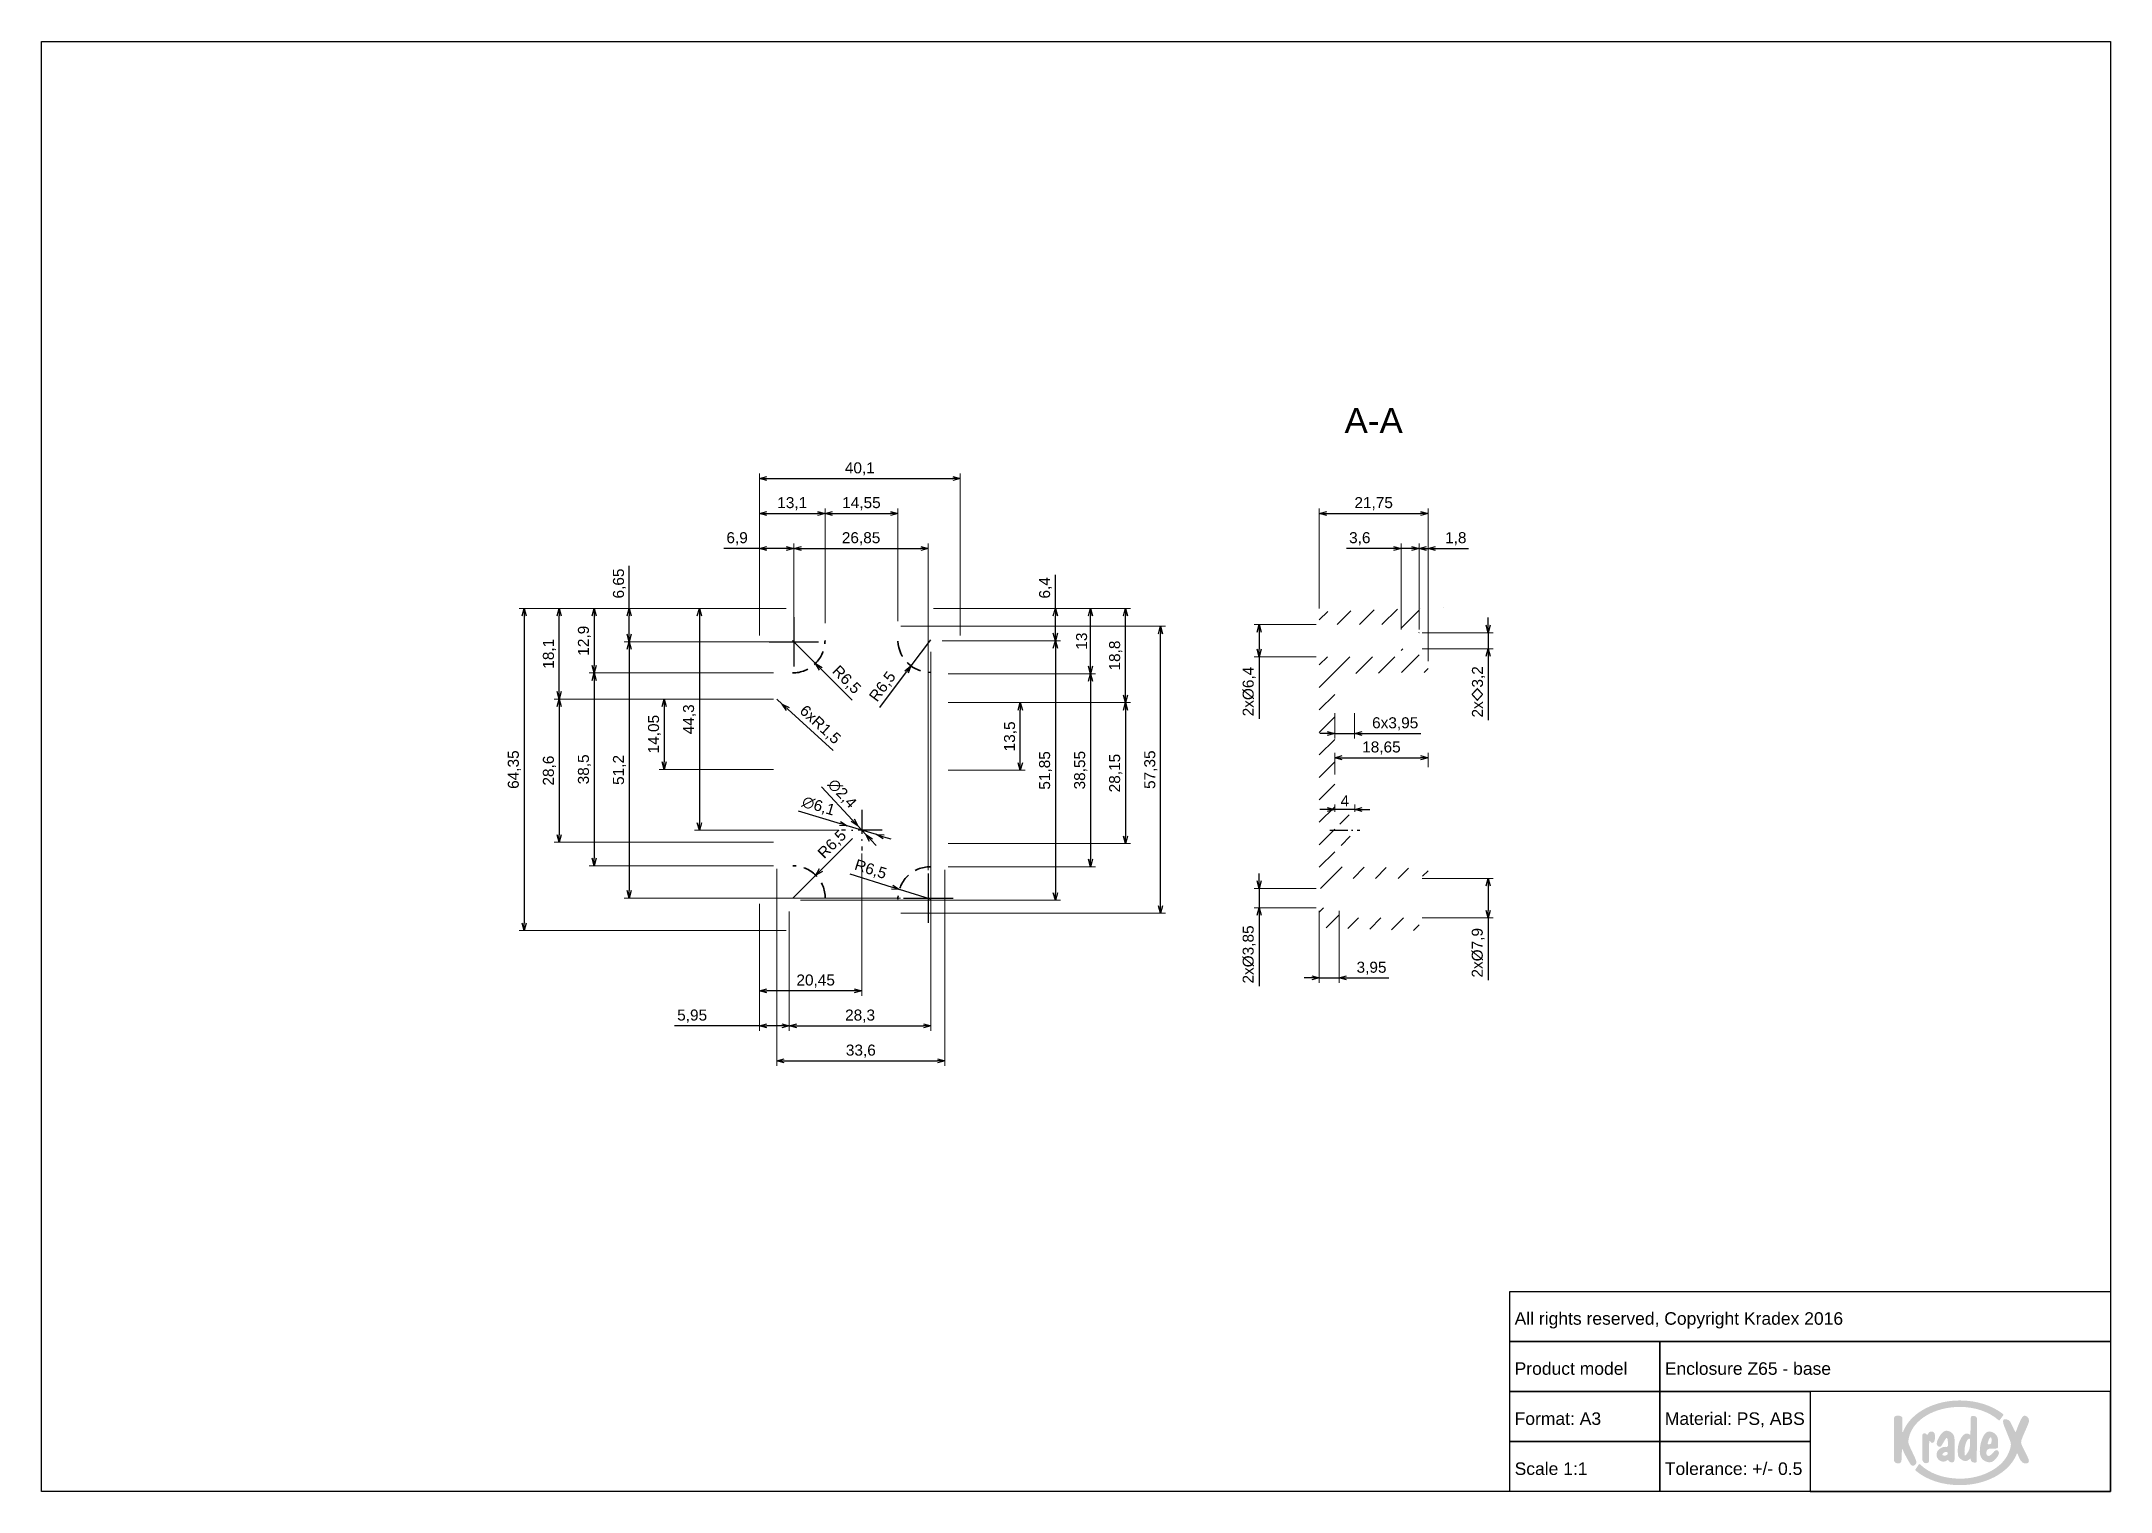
# Paper-space layout 'Base' of a CAD drawing. Header units: millimetres. Extents: x 0 to 414, y 1 to 290.
import ezdxf

# ---------------------------------------------------------------- set-up
doc = ezdxf.new("R2010")
doc.units = ezdxf.units.MM
doc.linetypes.add('ACAD_ISO10W100', pattern=[18, 12, -3, 0, -3])
doc.linetypes.add('HIDDEN2', pattern=[4.7625, 3.175, -1.5875])
for name, color, linetype, lineweight in [('MD_Annotation', 7, 'Continuous', 25), ('MD_Axes', 7, 'ACAD_ISO10W100', 25), ('MD_Hatching', 7, 'Continuous', 25)]:
    doc.layers.add(name, color=color, linetype=linetype, lineweight=lineweight)
doc.layers.add('MD_Hidden', color=7, linetype='HIDDEN2', lineweight=35, plot=False)
doc.layers.add('Tabelka', color=7, linetype='Continuous')
doc.styles.get("Standard").update_dxf_attribs({"font": 'arial.ttf'})
doc.dimstyles.new('ISO-25', dxfattribs={"dimtxt": 2.2, "dimasz": 1.5, "dimexe": 1, "dimexo": 0.625, "dimtad": 1, "dimrnd": 0.05, "dimtxsty": 'Standard', "dimblk": 'OPEN30', "dimcen": 2.5, "dimadec": 0, "dimazin": 0, "dimtfac": 1, "dimtmove": 0, "dimatfit": 3, "dimfxl": 1, "dimlwe": 18, "dimarcsym": 0})

psp = doc.layouts.new('Base')

# ---------------------------------------------------------------- texts
at = {"insert": (293.511, 40.533), "char_height": 2.5, "attachment_point": 1}
psp.add_mtext_dynamic_manual_height_columns('\\P All rights reserved, Copyright Kradex 2016', width=120, gutter_width=12.5, heights=[0], dxfattribs=at)
at = {"layer": 'MD_Annotation', "color": 7, "insert": (266.333, 211.966), "char_height": 5, "width": 14.16439, "attachment_point": 8}
psp.add_mtext('A-A', dxfattribs=at)
at = {"layer": 'Tabelka', "char_height": 2.5, "attachment_point": 1}
for s, width, heights, insert in [('\\pi15;\\P\\pi0; Product model', 30, [9.962], (293.511, 30.533)), ('\\P Enclosure Z65 - base ', 90, [0], (323.511, 30.533)), ('\\P Format: A3', 30, [0], (293.511, 20.533)), ('\\P Material: PS, ABS', 30, [0], (323.511, 20.533)), ('\\P Scale 1:1', 30, [0], (293.511, 10.533)), ('\\P Tolerance: +/- 0.5', 30, [0], (323.511, 10.533))]:
    psp.add_mtext_dynamic_manual_height_columns(s, width=width, gutter_width=12.5, heights=heights, dxfattribs=dict(at, insert=insert))

# ---------------------------------------------------------------- blocks, each defined once
blk = doc.blocks.new('_Open30')
at = {"color": 0, "linetype": 'ByBlock', "lineweight": -2}
for p, q in [((-1, 0.27), (0, 0)), ((0, 0), (-1, -0.27)), ((0, 0), (-1, 0))]:
    blk.add_line(p, q, dxfattribs=at)
blk = doc.blocks.new('*D16')
at = {"layer": 'Defpoints', "color": 0, "transparency": 16777216}
for p in [(156.76, 195.93), (143.66, 170.93), (156.76, 173.4)]:
    blk.add_point(p, dxfattribs=at)
at = {"layer": 'MD_Annotation', "color": 0, "lineweight": 18, "transparency": 16777216}
for p, q in [((143.66, 171.55), (143.66, 196.93)), ((156.76, 174.03), (156.76, 196.93))]:
    blk.add_line(p, q, dxfattribs=at)
at = {"layer": 'MD_Annotation', "color": 0, "lineweight": -2, "transparency": 16777216}
blk.add_line((145.16, 195.93), (155.26, 195.93), dxfattribs=at)
at = {"layer": 'MD_Annotation', "color": 0, "lineweight": -2, "transparency": 16777216, "xscale": 1.5, "yscale": 1.5, "zscale": 1.5, "rotation": 180}
blk.add_blockref('_Open30', (143.66, 195.93), dxfattribs=at)
at = {"layer": 'MD_Annotation', "color": 0, "lineweight": -2, "transparency": 16777216, "xscale": 1.5, "yscale": 1.5, "zscale": 1.5}
blk.add_blockref('_Open30', (156.76, 195.93), dxfattribs=at)
at = {"layer": 'MD_Annotation', "color": 0, "transparency": 16777216, "insert": (150.21, 197.87), "char_height": 2.2, "attachment_point": 5}
blk.add_mtext('13,1', dxfattribs=at)
blk = doc.blocks.new('*D17')
at = {"layer": 'Defpoints', "color": 0, "transparency": 16777216}
for p in [(171.31, 195.93), (171.31, 173.78), (156.76, 173.4)]:
    blk.add_point(p, dxfattribs=at)
at = {"layer": 'MD_Annotation', "color": 0, "lineweight": 18, "transparency": 16777216}
for p, q in [((156.76, 174.03), (156.76, 196.93)), ((171.31, 174.4), (171.31, 196.93))]:
    blk.add_line(p, q, dxfattribs=at)
at = {"layer": 'MD_Annotation', "color": 0, "lineweight": -2, "transparency": 16777216}
blk.add_line((158.26, 195.93), (169.81, 195.93), dxfattribs=at)
at = {"layer": 'MD_Annotation', "color": 0, "lineweight": -2, "transparency": 16777216, "xscale": 1.5, "yscale": 1.5, "zscale": 1.5, "rotation": 180}
blk.add_blockref('_Open30', (156.76, 195.93), dxfattribs=at)
at = {"layer": 'MD_Annotation', "color": 0, "lineweight": -2, "transparency": 16777216, "xscale": 1.5, "yscale": 1.5, "zscale": 1.5}
blk.add_blockref('_Open30', (171.31, 195.93), dxfattribs=at)
at = {"layer": 'MD_Annotation', "color": 0, "transparency": 16777216, "insert": (164.03, 197.87), "char_height": 2.2, "attachment_point": 5}
blk.add_mtext('14,55', dxfattribs=at)
blk = doc.blocks.new('*D18')
at = {"layer": 'Defpoints', "color": 0, "transparency": 16777216}
for p in [(183.76, 202.87), (143.66, 170.93), (183.76, 170.93)]:
    blk.add_point(p, dxfattribs=at)
at = {"layer": 'MD_Annotation', "color": 0, "lineweight": 18, "transparency": 16777216}
for p, q in [((143.66, 171.55), (143.66, 203.87)), ((183.76, 171.55), (183.76, 203.87))]:
    blk.add_line(p, q, dxfattribs=at)
at = {"layer": 'MD_Annotation', "color": 0, "lineweight": -2, "transparency": 16777216}
blk.add_line((145.16, 202.87), (182.26, 202.87), dxfattribs=at)
at = {"layer": 'MD_Annotation', "color": 0, "lineweight": -2, "transparency": 16777216, "xscale": 1.5, "yscale": 1.5, "zscale": 1.5, "rotation": 180}
blk.add_blockref('_Open30', (143.66, 202.87), dxfattribs=at)
at = {"layer": 'MD_Annotation', "color": 0, "lineweight": -2, "transparency": 16777216, "xscale": 1.5, "yscale": 1.5, "zscale": 1.5}
blk.add_blockref('_Open30', (183.76, 202.87), dxfattribs=at)
at = {"layer": 'MD_Annotation', "color": 0, "transparency": 16777216, "insert": (163.71, 204.82), "char_height": 2.2, "attachment_point": 5}
blk.add_mtext('40,1', dxfattribs=at)
blk = doc.blocks.new('*D19')
at = {"layer": 'Defpoints', "color": 0, "transparency": 16777216}
for p in [(149.66, 176.93), (110.66, 164.05), (147.11, 164.05)]:
    blk.add_point(p, dxfattribs=at)
at = {"layer": 'MD_Annotation', "color": 0, "lineweight": 18, "transparency": 16777216}
for p, q in [((149.03, 176.93), (109.66, 176.93)), ((146.48, 164.05), (109.66, 164.05))]:
    blk.add_line(p, q, dxfattribs=at)
at = {"layer": 'MD_Annotation', "color": 0, "lineweight": -2, "transparency": 16777216}
blk.add_line((110.66, 175.43), (110.66, 165.55), dxfattribs=at)
at = {"layer": 'MD_Annotation', "color": 0, "lineweight": -2, "transparency": 16777216, "xscale": 1.5, "yscale": 1.5, "zscale": 1.5}
for p, rotation in [((110.66, 176.93), 90), ((110.66, 164.05), 270)]:
    blk.add_blockref('_Open30', p, dxfattribs=dict(at, rotation=rotation))
at = {"layer": 'MD_Annotation', "color": 0, "transparency": 16777216, "insert": (108.71, 170.49), "char_height": 2.2, "attachment_point": 5, "rotation": 90}
blk.add_mtext('12,9', dxfattribs=at)
blk = doc.blocks.new('*D20')
at = {"layer": 'Defpoints', "color": 0, "transparency": 16777216}
for p in [(147.11, 164.05), (110.66, 125.55), (147.11, 125.55)]:
    blk.add_point(p, dxfattribs=at)
at = {"layer": 'MD_Annotation', "color": 0, "lineweight": 18, "transparency": 16777216}
for p, q in [((146.48, 164.05), (109.66, 164.05)), ((146.48, 125.55), (109.66, 125.55))]:
    blk.add_line(p, q, dxfattribs=at)
at = {"layer": 'MD_Annotation', "color": 0, "lineweight": -2, "transparency": 16777216}
blk.add_line((110.66, 162.55), (110.66, 127.05), dxfattribs=at)
at = {"layer": 'MD_Annotation', "color": 0, "lineweight": -2, "transparency": 16777216, "xscale": 1.5, "yscale": 1.5, "zscale": 1.5}
for p, rotation in [((110.66, 164.05), 90), ((110.66, 125.55), 270)]:
    blk.add_blockref('_Open30', p, dxfattribs=dict(at, rotation=rotation))
at = {"layer": 'MD_Annotation', "color": 0, "transparency": 16777216, "insert": (108.71, 144.8), "char_height": 2.2, "attachment_point": 5, "rotation": 90}
blk.add_mtext('38,5', dxfattribs=at)
blk = doc.blocks.new('*D21')
at = {"layer": 'Defpoints', "color": 0, "transparency": 16777216}
for p in [(177.76, 176.93), (209.76, 176.93), (180.71, 163.9)]:
    blk.add_point(p, dxfattribs=at)
at = {"layer": 'MD_Annotation', "color": 0, "lineweight": 18, "transparency": 16777216}
for p, q in [((178.39, 176.93), (210.76, 176.93)), ((181.33, 163.9), (210.76, 163.9))]:
    blk.add_line(p, q, dxfattribs=at)
at = {"layer": 'MD_Annotation', "color": 0, "lineweight": -2, "transparency": 16777216}
blk.add_line((209.76, 165.4), (209.76, 175.43), dxfattribs=at)
at = {"layer": 'MD_Annotation', "color": 0, "lineweight": -2, "transparency": 16777216, "xscale": 1.5, "yscale": 1.5, "zscale": 1.5}
for p, rotation in [((209.76, 176.93), 90), ((209.76, 163.9), 270)]:
    blk.add_blockref('_Open30', p, dxfattribs=dict(at, rotation=rotation))
at = {"layer": 'MD_Annotation', "color": 0, "transparency": 16777216, "insert": (208.01, 170.41), "char_height": 2.2, "attachment_point": 5, "rotation": 90}
blk.add_mtext('13', dxfattribs=at)
blk = doc.blocks.new('*D22')
at = {"layer": 'Defpoints', "color": 0, "transparency": 16777216}
for p in [(180.71, 163.9), (180.71, 125.35), (209.76, 125.35)]:
    blk.add_point(p, dxfattribs=at)
at = {"layer": 'MD_Annotation', "color": 0, "lineweight": 18, "transparency": 16777216}
for p, q in [((181.33, 163.9), (210.76, 163.9)), ((181.33, 125.35), (210.76, 125.35))]:
    blk.add_line(p, q, dxfattribs=at)
at = {"layer": 'MD_Annotation', "color": 0, "lineweight": -2, "transparency": 16777216}
blk.add_line((209.76, 162.4), (209.76, 126.85), dxfattribs=at)
at = {"layer": 'MD_Annotation', "color": 0, "lineweight": -2, "transparency": 16777216, "xscale": 1.5, "yscale": 1.5, "zscale": 1.5}
for p, rotation in [((209.76, 163.9), 90), ((209.76, 125.35), 270)]:
    blk.add_blockref('_Open30', p, dxfattribs=dict(at, rotation=rotation))
at = {"layer": 'MD_Annotation', "color": 0, "transparency": 16777216, "insert": (207.81, 144.63), "char_height": 2.2, "attachment_point": 5, "rotation": 90}
blk.add_mtext('38,55', dxfattribs=at)
blk = doc.blocks.new('*D23')
at = {"layer": 'Defpoints', "color": 0, "transparency": 16777216}
for p in [(149.66, 176.93), (96.66, 112.58), (149.66, 112.58)]:
    blk.add_point(p, dxfattribs=at)
at = {"layer": 'MD_Annotation', "color": 0, "lineweight": 18, "transparency": 16777216}
for p, q in [((149.03, 176.93), (95.66, 176.93)), ((149.03, 112.58), (95.66, 112.58))]:
    blk.add_line(p, q, dxfattribs=at)
at = {"layer": 'MD_Annotation', "color": 0, "lineweight": -2, "transparency": 16777216}
blk.add_line((96.66, 175.43), (96.66, 114.08), dxfattribs=at)
at = {"layer": 'MD_Annotation', "color": 0, "lineweight": -2, "transparency": 16777216, "xscale": 1.5, "yscale": 1.5, "zscale": 1.5}
for p, rotation in [((96.66, 176.93), 90), ((96.66, 112.58), 270)]:
    blk.add_blockref('_Open30', p, dxfattribs=dict(at, rotation=rotation))
at = {"layer": 'MD_Annotation', "color": 0, "transparency": 16777216, "insert": (94.71, 144.75), "char_height": 2.2, "attachment_point": 5, "rotation": 90}
blk.add_mtext('64,35', dxfattribs=at)
blk = doc.blocks.new('*D24')
at = {"layer": 'Defpoints', "color": 0, "transparency": 16777216}
for p in [(147.11, 125.55), (180.71, 125.35), (180.71, 86.58)]:
    blk.add_point(p, dxfattribs=at)
at = {"layer": 'MD_Annotation', "color": 0, "lineweight": 18, "transparency": 16777216}
for p, q in [((147.11, 124.93), (147.11, 85.58)), ((180.71, 124.73), (180.71, 85.58))]:
    blk.add_line(p, q, dxfattribs=at)
at = {"layer": 'MD_Annotation', "color": 0, "lineweight": -2, "transparency": 16777216}
blk.add_line((148.61, 86.58), (179.21, 86.58), dxfattribs=at)
at = {"layer": 'MD_Annotation', "color": 0, "lineweight": -2, "transparency": 16777216, "xscale": 1.5, "yscale": 1.5, "zscale": 1.5, "rotation": 180}
blk.add_blockref('_Open30', (147.11, 86.58), dxfattribs=at)
at = {"layer": 'MD_Annotation', "color": 0, "lineweight": -2, "transparency": 16777216, "xscale": 1.5, "yscale": 1.5, "zscale": 1.5}
blk.add_blockref('_Open30', (180.71, 86.58), dxfattribs=at)
at = {"layer": 'MD_Annotation', "color": 0, "transparency": 16777216, "insert": (163.91, 88.52), "char_height": 2.2, "attachment_point": 5}
blk.add_mtext('33,6', dxfattribs=at)
blk = doc.blocks.new('*D25')
at = {"layer": 'Defpoints', "color": 0, "transparency": 16777216}
for p in [(171.31, 173.4), (223.76, 173.4), (171.31, 116.05)]:
    blk.add_point(p, dxfattribs=at)
at = {"layer": 'MD_Annotation', "color": 0, "lineweight": 18, "transparency": 16777216}
for p, q in [((171.93, 173.4), (224.76, 173.4)), ((171.93, 116.05), (224.76, 116.05))]:
    blk.add_line(p, q, dxfattribs=at)
at = {"layer": 'MD_Annotation', "color": 0, "lineweight": -2, "transparency": 16777216}
blk.add_line((223.76, 117.55), (223.76, 171.9), dxfattribs=at)
at = {"layer": 'MD_Annotation', "color": 0, "lineweight": -2, "transparency": 16777216, "xscale": 1.5, "yscale": 1.5, "zscale": 1.5}
for p, rotation in [((223.76, 173.4), 90), ((223.76, 116.05), 270)]:
    blk.add_blockref('_Open30', p, dxfattribs=dict(at, rotation=rotation))
at = {"layer": 'MD_Annotation', "color": 0, "transparency": 16777216, "insert": (221.81, 144.73), "char_height": 2.2, "attachment_point": 5, "rotation": 90}
blk.add_mtext('57,35', dxfattribs=at)
blk = doc.blocks.new('*D26')
at = {"layer": 'Defpoints', "color": 0, "transparency": 16777216}
for p in [(149.66, 176.93), (117.66, 170.28), (146.58, 170.28)]:
    blk.add_point(p, dxfattribs=at)
at = {"layer": 'MD_Annotation', "color": 0, "lineweight": -2, "transparency": 16777216}
for p, q in [((117.66, 176.93), (117.66, 185.42)), ((117.66, 171.78), (117.66, 175.43))]:
    blk.add_line(p, q, dxfattribs=at)
at = {"layer": 'MD_Annotation', "color": 0, "lineweight": 18, "transparency": 16777216}
for p, q in [((149.03, 176.93), (116.66, 176.93)), ((145.96, 170.28), (116.66, 170.28))]:
    blk.add_line(p, q, dxfattribs=at)
at = {"layer": 'MD_Annotation', "color": 0, "lineweight": -2, "transparency": 16777216, "xscale": 1.5, "yscale": 1.5, "zscale": 1.5}
for p, rotation in [((117.66, 176.93), 90), ((117.66, 170.28), 270)]:
    blk.add_blockref('_Open30', p, dxfattribs=dict(at, rotation=rotation))
at = {"layer": 'MD_Annotation', "color": 0, "transparency": 16777216, "insert": (115.71, 181.92), "char_height": 2.2, "attachment_point": 5, "rotation": 90}
blk.add_mtext('6,65', dxfattribs=at)
blk = doc.blocks.new('*D27')
at = {"layer": 'Defpoints', "color": 0, "transparency": 16777216}
for p in [(145.58, 170.28), (117.66, 119.08), (172.43, 119.08)]:
    blk.add_point(p, dxfattribs=at)
at = {"layer": 'MD_Annotation', "color": 0, "lineweight": 18, "transparency": 16777216}
for p, q in [((144.96, 170.28), (116.66, 170.28)), ((171.81, 119.08), (116.66, 119.08))]:
    blk.add_line(p, q, dxfattribs=at)
at = {"layer": 'MD_Annotation', "color": 0, "lineweight": -2, "transparency": 16777216}
blk.add_line((117.66, 168.78), (117.66, 120.58), dxfattribs=at)
at = {"layer": 'MD_Annotation', "color": 0, "lineweight": -2, "transparency": 16777216, "xscale": 1.5, "yscale": 1.5, "zscale": 1.5}
for p, rotation in [((117.66, 170.28), 90), ((117.66, 119.08), 270)]:
    blk.add_blockref('_Open30', p, dxfattribs=dict(at, rotation=rotation))
at = {"layer": 'MD_Annotation', "color": 0, "transparency": 16777216, "insert": (115.71, 144.68), "char_height": 2.2, "attachment_point": 5, "rotation": 90}
blk.add_mtext('51,2', dxfattribs=at)
blk = doc.blocks.new('*D28')
at = {"layer": 'Defpoints', "color": 0, "transparency": 16777216}
for p in [(177.76, 176.93), (179.51, 170.5), (202.76, 170.5)]:
    blk.add_point(p, dxfattribs=at)
at = {"layer": 'MD_Annotation', "color": 0, "lineweight": -2, "transparency": 16777216}
for p, q in [((202.76, 176.93), (202.76, 183.68)), ((202.76, 172), (202.76, 175.43))]:
    blk.add_line(p, q, dxfattribs=at)
at = {"layer": 'MD_Annotation', "color": 0, "lineweight": 18, "transparency": 16777216}
for p, q in [((178.39, 176.93), (203.76, 176.93)), ((180.13, 170.5), (203.76, 170.5))]:
    blk.add_line(p, q, dxfattribs=at)
at = {"layer": 'MD_Annotation', "color": 0, "lineweight": -2, "transparency": 16777216, "xscale": 1.5, "yscale": 1.5, "zscale": 1.5}
for p, rotation in [((202.76, 176.93), 90), ((202.76, 170.5), 270)]:
    blk.add_blockref('_Open30', p, dxfattribs=dict(at, rotation=rotation))
at = {"layer": 'MD_Annotation', "color": 0, "transparency": 16777216, "insert": (200.81, 181.05), "char_height": 2.2, "attachment_point": 5, "rotation": 90}
blk.add_mtext('6,4', dxfattribs=at)
blk = doc.blocks.new('*D29')
at = {"layer": 'Defpoints', "color": 0, "transparency": 16777216}
for p in [(179.51, 170.5), (151.21, 118.65), (202.76, 118.65)]:
    blk.add_point(p, dxfattribs=at)
at = {"layer": 'MD_Annotation', "color": 0, "lineweight": 18, "transparency": 16777216}
for p, q in [((180.13, 170.5), (203.76, 170.5)), ((151.83, 118.65), (203.76, 118.65))]:
    blk.add_line(p, q, dxfattribs=at)
at = {"layer": 'MD_Annotation', "color": 0, "lineweight": -2, "transparency": 16777216}
blk.add_line((202.76, 169), (202.76, 120.15), dxfattribs=at)
at = {"layer": 'MD_Annotation', "color": 0, "lineweight": -2, "transparency": 16777216, "xscale": 1.5, "yscale": 1.5, "zscale": 1.5}
for p, rotation in [((202.76, 170.5), 90), ((202.76, 118.65), 270)]:
    blk.add_blockref('_Open30', p, dxfattribs=dict(at, rotation=rotation))
at = {"layer": 'MD_Annotation', "color": 0, "transparency": 16777216, "insert": (200.81, 144.58), "char_height": 2.2, "attachment_point": 5, "rotation": 90}
blk.add_mtext('51,85', dxfattribs=at)
blk = doc.blocks.new('*D30')
at = {"layer": 'Defpoints', "color": 0, "transparency": 16777216}
for p in [(150.53, 188.93), (150.53, 174.23), (143.66, 170.93)]:
    blk.add_point(p, dxfattribs=at)
at = {"layer": 'MD_Annotation', "color": 0, "lineweight": -2, "transparency": 16777216}
for p, q in [((143.66, 188.93), (136.56, 188.93)), ((149.03, 188.93), (145.16, 188.93))]:
    blk.add_line(p, q, dxfattribs=at)
at = {"layer": 'MD_Annotation', "color": 0, "lineweight": 18, "transparency": 16777216}
for p, q in [((143.66, 171.55), (143.66, 189.93)), ((150.53, 174.85), (150.53, 189.93))]:
    blk.add_line(p, q, dxfattribs=at)
at = {"layer": 'MD_Annotation', "color": 0, "lineweight": -2, "transparency": 16777216, "xscale": 1.5, "yscale": 1.5, "zscale": 1.5, "rotation": 180}
blk.add_blockref('_Open30', (143.66, 188.93), dxfattribs=at)
at = {"layer": 'MD_Annotation', "color": 0, "lineweight": -2, "transparency": 16777216, "xscale": 1.5, "yscale": 1.5, "zscale": 1.5}
blk.add_blockref('_Open30', (150.53, 188.93), dxfattribs=at)
at = {"layer": 'MD_Annotation', "color": 0, "transparency": 16777216, "insert": (139.2, 190.87), "char_height": 2.2, "attachment_point": 5}
blk.add_mtext('6,9', dxfattribs=at)
blk = doc.blocks.new('*D31')
at = {"layer": 'Defpoints', "color": 0, "transparency": 16777216}
for p in [(177.38, 188.93), (150.53, 175.23), (177.38, 124.03)]:
    blk.add_point(p, dxfattribs=at)
at = {"layer": 'MD_Annotation', "color": 0, "lineweight": 18, "transparency": 16777216}
for p, q in [((150.53, 175.85), (150.53, 189.93)), ((177.38, 124.65), (177.38, 189.93))]:
    blk.add_line(p, q, dxfattribs=at)
at = {"layer": 'MD_Annotation', "color": 0, "lineweight": -2, "transparency": 16777216}
blk.add_line((152.03, 188.93), (175.88, 188.93), dxfattribs=at)
at = {"layer": 'MD_Annotation', "color": 0, "lineweight": -2, "transparency": 16777216, "xscale": 1.5, "yscale": 1.5, "zscale": 1.5, "rotation": 180}
blk.add_blockref('_Open30', (150.53, 188.93), dxfattribs=at)
at = {"layer": 'MD_Annotation', "color": 0, "lineweight": -2, "transparency": 16777216, "xscale": 1.5, "yscale": 1.5, "zscale": 1.5}
blk.add_blockref('_Open30', (177.38, 188.93), dxfattribs=at)
at = {"layer": 'MD_Annotation', "color": 0, "transparency": 16777216, "insert": (163.96, 190.87), "char_height": 2.2, "attachment_point": 5}
blk.add_mtext('26,85', dxfattribs=at)
blk = doc.blocks.new('*D32')
at = {"layer": 'Defpoints', "color": 0, "transparency": 16777216}
for p in [(143.66, 118.57), (149.61, 117.05), (149.61, 93.58)]:
    blk.add_point(p, dxfattribs=at)
at = {"layer": 'MD_Annotation', "color": 0, "lineweight": 18, "transparency": 16777216}
for p, q in [((143.66, 117.95), (143.66, 92.58)), ((149.61, 116.43), (149.61, 92.58))]:
    blk.add_line(p, q, dxfattribs=at)
at = {"layer": 'MD_Annotation', "color": 0, "lineweight": -2, "transparency": 16777216}
for p, q in [((143.66, 93.58), (126.73, 93.58)), ((148.11, 93.58), (145.16, 93.58))]:
    blk.add_line(p, q, dxfattribs=at)
at = {"layer": 'MD_Annotation', "color": 0, "lineweight": -2, "transparency": 16777216, "xscale": 1.5, "yscale": 1.5, "zscale": 1.5, "rotation": 180}
blk.add_blockref('_Open30', (143.66, 93.58), dxfattribs=at)
at = {"layer": 'MD_Annotation', "color": 0, "lineweight": -2, "transparency": 16777216, "xscale": 1.5, "yscale": 1.5, "zscale": 1.5}
blk.add_blockref('_Open30', (149.61, 93.58), dxfattribs=at)
at = {"layer": 'MD_Annotation', "color": 0, "transparency": 16777216, "insert": (130.22, 95.52), "char_height": 2.2, "attachment_point": 5}
blk.add_mtext('5,95', dxfattribs=at)
blk = doc.blocks.new('*D33')
at = {"layer": 'Defpoints', "color": 0, "transparency": 16777216}
for p in [(177.91, 168.9), (149.61, 117.05), (177.91, 93.58)]:
    blk.add_point(p, dxfattribs=at)
at = {"layer": 'MD_Annotation', "color": 0, "lineweight": 18, "transparency": 16777216}
for p, q in [((177.91, 168.28), (177.91, 92.58)), ((149.61, 116.43), (149.61, 92.58))]:
    blk.add_line(p, q, dxfattribs=at)
at = {"layer": 'MD_Annotation', "color": 0, "lineweight": -2, "transparency": 16777216}
blk.add_line((151.11, 93.58), (176.41, 93.58), dxfattribs=at)
at = {"layer": 'MD_Annotation', "color": 0, "lineweight": -2, "transparency": 16777216, "xscale": 1.5, "yscale": 1.5, "zscale": 1.5, "rotation": 180}
blk.add_blockref('_Open30', (149.61, 93.58), dxfattribs=at)
at = {"layer": 'MD_Annotation', "color": 0, "lineweight": -2, "transparency": 16777216, "xscale": 1.5, "yscale": 1.5, "zscale": 1.5}
blk.add_blockref('_Open30', (177.91, 93.58), dxfattribs=at)
at = {"layer": 'MD_Annotation', "color": 0, "transparency": 16777216, "insert": (163.76, 95.52), "char_height": 2.2, "attachment_point": 5}
blk.add_mtext('28,3', dxfattribs=at)
blk = doc.blocks.new('*D34')
at = {"layer": 'Defpoints', "color": 0, "transparency": 16777216}
for p in [(103.66, 176.93), (149.66, 176.93), (147.11, 158.85)]:
    blk.add_point(p, dxfattribs=at)
at = {"layer": 'MD_Annotation', "color": 0, "lineweight": 18, "transparency": 16777216}
for p, q in [((149.03, 176.93), (102.66, 176.93)), ((146.48, 158.85), (102.66, 158.85))]:
    blk.add_line(p, q, dxfattribs=at)
at = {"layer": 'MD_Annotation', "color": 0, "lineweight": -2, "transparency": 16777216}
blk.add_line((103.66, 160.35), (103.66, 175.43), dxfattribs=at)
at = {"layer": 'MD_Annotation', "color": 0, "lineweight": -2, "transparency": 16777216, "xscale": 1.5, "yscale": 1.5, "zscale": 1.5}
for p, rotation in [((103.66, 176.93), 90), ((103.66, 158.85), 270)]:
    blk.add_blockref('_Open30', p, dxfattribs=dict(at, rotation=rotation))
at = {"layer": 'MD_Annotation', "color": 0, "transparency": 16777216, "insert": (101.71, 167.89), "char_height": 2.2, "attachment_point": 5, "rotation": 90}
blk.add_mtext('18,1', dxfattribs=at)
blk = doc.blocks.new('*D35')
at = {"layer": 'Defpoints', "color": 0, "transparency": 16777216}
for p in [(147.11, 158.85), (124.66, 144.8), (147.11, 144.8)]:
    blk.add_point(p, dxfattribs=at)
at = {"layer": 'MD_Annotation', "color": 0, "lineweight": 18, "transparency": 16777216}
for p, q in [((146.48, 158.85), (123.66, 158.85)), ((146.48, 144.8), (123.66, 144.8))]:
    blk.add_line(p, q, dxfattribs=at)
at = {"layer": 'MD_Annotation', "color": 0, "lineweight": -2, "transparency": 16777216}
blk.add_line((124.66, 157.35), (124.66, 146.3), dxfattribs=at)
at = {"layer": 'MD_Annotation', "color": 0, "lineweight": -2, "transparency": 16777216, "xscale": 1.5, "yscale": 1.5, "zscale": 1.5}
for p, rotation in [((124.66, 158.85), 90), ((124.66, 144.8), 270)]:
    blk.add_blockref('_Open30', p, dxfattribs=dict(at, rotation=rotation))
at = {"layer": 'MD_Annotation', "color": 0, "transparency": 16777216, "insert": (122.71, 151.83), "char_height": 2.2, "attachment_point": 5, "rotation": 90}
blk.add_mtext('14,05', dxfattribs=at)
blk = doc.blocks.new('*D36')
at = {"layer": 'Defpoints', "color": 0, "transparency": 16777216}
for p in [(177.76, 176.93), (216.75, 176.93), (180.71, 158.13)]:
    blk.add_point(p, dxfattribs=at)
at = {"layer": 'MD_Annotation', "color": 0, "lineweight": 18, "transparency": 16777216}
for p, q in [((178.39, 176.93), (217.75, 176.93)), ((181.33, 158.13), (217.75, 158.13))]:
    blk.add_line(p, q, dxfattribs=at)
at = {"layer": 'MD_Annotation', "color": 0, "lineweight": -2, "transparency": 16777216}
blk.add_line((216.75, 159.63), (216.75, 175.43), dxfattribs=at)
at = {"layer": 'MD_Annotation', "color": 0, "lineweight": -2, "transparency": 16777216, "xscale": 1.5, "yscale": 1.5, "zscale": 1.5}
for p, rotation in [((216.75, 176.93), 90), ((216.75, 158.13), 270)]:
    blk.add_blockref('_Open30', p, dxfattribs=dict(at, rotation=rotation))
at = {"layer": 'MD_Annotation', "color": 0, "transparency": 16777216, "insert": (214.8, 167.53), "char_height": 2.2, "attachment_point": 5, "rotation": 90}
blk.add_mtext('18,8', dxfattribs=at)
blk = doc.blocks.new('*D37')
at = {"layer": 'Defpoints', "color": 0, "transparency": 16777216}
for p in [(180.71, 158.13), (180.71, 129.98), (216.75, 129.98)]:
    blk.add_point(p, dxfattribs=at)
at = {"layer": 'MD_Annotation', "color": 0, "lineweight": 18, "transparency": 16777216}
for p, q in [((181.33, 158.13), (217.75, 158.13)), ((181.33, 129.98), (217.75, 129.98))]:
    blk.add_line(p, q, dxfattribs=at)
at = {"layer": 'MD_Annotation', "color": 0, "lineweight": -2, "transparency": 16777216}
blk.add_line((216.75, 156.63), (216.75, 131.48), dxfattribs=at)
at = {"layer": 'MD_Annotation', "color": 0, "lineweight": -2, "transparency": 16777216, "xscale": 1.5, "yscale": 1.5, "zscale": 1.5}
for p, rotation in [((216.75, 158.13), 90), ((216.75, 129.98), 270)]:
    blk.add_blockref('_Open30', p, dxfattribs=dict(at, rotation=rotation))
at = {"layer": 'MD_Annotation', "color": 0, "transparency": 16777216, "insert": (214.8, 144.05), "char_height": 2.2, "attachment_point": 5, "rotation": 90}
blk.add_mtext('28,15', dxfattribs=at)
blk = doc.blocks.new('*D38')
at = {"layer": 'Defpoints', "color": 0, "transparency": 16777216}
for p in [(147.11, 158.85), (103.66, 130.25), (147.11, 130.25)]:
    blk.add_point(p, dxfattribs=at)
at = {"layer": 'MD_Annotation', "color": 0, "lineweight": 18, "transparency": 16777216}
for p, q in [((146.48, 158.85), (102.66, 158.85)), ((146.48, 130.25), (102.66, 130.25))]:
    blk.add_line(p, q, dxfattribs=at)
at = {"layer": 'MD_Annotation', "color": 0, "lineweight": -2, "transparency": 16777216}
blk.add_line((103.66, 157.35), (103.66, 131.75), dxfattribs=at)
at = {"layer": 'MD_Annotation', "color": 0, "lineweight": -2, "transparency": 16777216, "xscale": 1.5, "yscale": 1.5, "zscale": 1.5}
for p, rotation in [((103.66, 158.85), 90), ((103.66, 130.25), 270)]:
    blk.add_blockref('_Open30', p, dxfattribs=dict(at, rotation=rotation))
at = {"layer": 'MD_Annotation', "color": 0, "transparency": 16777216, "insert": (101.71, 144.55), "char_height": 2.2, "attachment_point": 5, "rotation": 90}
blk.add_mtext('28,6', dxfattribs=at)
blk = doc.blocks.new('*D39')
at = {"layer": 'Defpoints', "color": 0, "transparency": 16777216}
for p in [(147.11, 158.85), (148.22, 157.84)]:
    blk.add_point(p, dxfattribs=at)
at = {"layer": 'MD_Annotation', "color": 0, "lineweight": -2, "transparency": 16777216}
for p, q in [((147.11, 158.85), (148.22, 157.84)), ((158.36, 148.55), (149.32, 156.82))]:
    blk.add_line(p, q, dxfattribs=at)
at = {"layer": 'MD_Annotation', "color": 0, "lineweight": -2, "transparency": 16777216, "xscale": 1.5, "yscale": 1.5, "zscale": 1.5, "rotation": 137.5328277986793}
blk.add_blockref('_Open30', (148.22, 157.84), dxfattribs=at)
at = {"layer": 'MD_Annotation', "color": 0, "transparency": 16777216, "insert": (155.71, 153.62), "char_height": 2.2, "attachment_point": 5, "rotation": 317.5328}
blk.add_mtext('6xR1,5', dxfattribs=at)
blk = doc.blocks.new('*D40')
at = {"layer": 'Defpoints', "color": 0, "transparency": 16777216}
for p in [(150.26, 170.55), (154.86, 165.95)]:
    blk.add_point(p, dxfattribs=at)
at = {"layer": 'MD_Annotation', "color": 0, "lineweight": -2, "transparency": 16777216}
for p, q in [((150.26, 170.55), (154.86, 165.95)), ((162.19, 158.62), (155.92, 164.89))]:
    blk.add_line(p, q, dxfattribs=at)
at = {"layer": 'MD_Annotation', "color": 0, "lineweight": -2, "transparency": 16777216, "xscale": 1.5, "yscale": 1.5, "zscale": 1.5, "rotation": 134.9988971461356}
blk.add_blockref('_Open30', (154.86, 165.95), dxfattribs=at)
at = {"layer": 'MD_Annotation', "color": 0, "transparency": 16777216, "insert": (160.96, 162.6), "char_height": 2.2, "attachment_point": 5, "rotation": 314.9989}
blk.add_mtext('R6,5', dxfattribs=at)
blk = doc.blocks.new('*D41')
at = {"layer": 'Defpoints', "color": 0, "transparency": 16777216}
for p in [(177.81, 170.68), (173.92, 165.46)]:
    blk.add_point(p, dxfattribs=at)
at = {"layer": 'MD_Annotation', "color": 0, "lineweight": -2, "transparency": 16777216}
for p, q in [((177.81, 170.68), (173.92, 165.46)), ((167.72, 157.14), (173.03, 164.26))]:
    blk.add_line(p, q, dxfattribs=at)
at = {"layer": 'MD_Annotation', "color": 0, "lineweight": -2, "transparency": 16777216, "xscale": 1.5, "yscale": 1.5, "zscale": 1.5, "rotation": 53.30842475588109}
blk.add_blockref('_Open30', (173.92, 165.46), dxfattribs=at)
at = {"layer": 'MD_Annotation', "color": 0, "transparency": 16777216, "insert": (168.36, 161.26), "char_height": 2.2, "attachment_point": 5, "rotation": 53.3084}
blk.add_mtext('R6,5', dxfattribs=at)
blk = doc.blocks.new('*D42')
at = {"layer": 'Defpoints', "color": 0, "transparency": 16777216}
for p in [(154.91, 123.65), (150.31, 119.05)]:
    blk.add_point(p, dxfattribs=at)
at = {"layer": 'MD_Annotation', "color": 0, "lineweight": -2, "transparency": 16777216}
for p, q in [((162.24, 130.99), (155.97, 124.71)), ((150.31, 119.05), (154.91, 123.65))]:
    blk.add_line(p, q, dxfattribs=at)
at = {"layer": 'MD_Annotation', "color": 0, "lineweight": -2, "transparency": 16777216, "xscale": 1.5, "yscale": 1.5, "zscale": 1.5, "rotation": 225.0027419466248}
blk.add_blockref('_Open30', (154.91, 123.65), dxfattribs=at)
at = {"layer": 'MD_Annotation', "color": 0, "transparency": 16777216, "insert": (158.26, 129.75), "char_height": 2.2, "attachment_point": 5, "rotation": 45.0027}
blk.add_mtext('R6,5', dxfattribs=at)
blk = doc.blocks.new('*D43')
at = {"layer": 'Defpoints', "color": 0, "transparency": 16777216}
for p in [(171.61, 120.82), (177.81, 118.85)]:
    blk.add_point(p, dxfattribs=at)
at = {"layer": 'MD_Annotation', "color": 0, "lineweight": -2, "transparency": 16777216}
for p, q in [((161.72, 123.96), (170.18, 121.27)), ((177.81, 118.85), (171.61, 120.82))]:
    blk.add_line(p, q, dxfattribs=at)
at = {"layer": 'MD_Annotation', "color": 0, "lineweight": -2, "transparency": 16777216, "xscale": 1.5, "yscale": 1.5, "zscale": 1.5, "rotation": 342.3819593958073}
blk.add_blockref('_Open30', (171.61, 120.82), dxfattribs=at)
at = {"layer": 'MD_Annotation', "color": 0, "transparency": 16777216, "insert": (165.83, 124.7), "char_height": 2.2, "attachment_point": 5, "rotation": 342.382}
blk.add_mtext('R6,5', dxfattribs=at)
blk = doc.blocks.new('*D44')
at = {"layer": 'Defpoints', "color": 0, "transparency": 16777216}
for p in [(180.71, 158.13), (195.76, 158.13), (180.76, 144.63)]:
    blk.add_point(p, dxfattribs=at)
at = {"layer": 'MD_Annotation', "color": 0, "lineweight": 18, "transparency": 16777216}
for p, q in [((181.33, 158.13), (196.76, 158.13)), ((181.38, 144.63), (196.76, 144.63))]:
    blk.add_line(p, q, dxfattribs=at)
at = {"layer": 'MD_Annotation', "color": 0, "lineweight": -2, "transparency": 16777216}
blk.add_line((195.76, 146.13), (195.76, 156.63), dxfattribs=at)
at = {"layer": 'MD_Annotation', "color": 0, "lineweight": -2, "transparency": 16777216, "xscale": 1.5, "yscale": 1.5, "zscale": 1.5}
for p, rotation in [((195.76, 158.13), 90), ((195.76, 144.63), 270)]:
    blk.add_blockref('_Open30', p, dxfattribs=dict(at, rotation=rotation))
at = {"layer": 'MD_Annotation', "color": 0, "transparency": 16777216, "insert": (193.81, 151.38), "char_height": 2.2, "attachment_point": 5, "rotation": 90}
blk.add_mtext('13,5', dxfattribs=at)
blk = doc.blocks.new('*D47')
at = {"layer": 'Defpoints', "color": 0, "transparency": 16777216}
for p in [(277.21, 195.92), (255.46, 176.28), (277.21, 165.78)]:
    blk.add_point(p, dxfattribs=at)
at = {"layer": 'MD_Annotation', "color": 0, "lineweight": 18, "transparency": 16777216}
for p, q in [((255.46, 176.9), (255.46, 196.92)), ((277.21, 166.4), (277.21, 196.92))]:
    blk.add_line(p, q, dxfattribs=at)
at = {"layer": 'MD_Annotation', "color": 0, "lineweight": -2, "transparency": 16777216}
blk.add_line((256.96, 195.92), (275.71, 195.92), dxfattribs=at)
at = {"layer": 'MD_Annotation', "color": 0, "lineweight": -2, "transparency": 16777216, "xscale": 1.5, "yscale": 1.5, "zscale": 1.5, "rotation": 180}
blk.add_blockref('_Open30', (255.46, 195.92), dxfattribs=at)
at = {"layer": 'MD_Annotation', "color": 0, "lineweight": -2, "transparency": 16777216, "xscale": 1.5, "yscale": 1.5, "zscale": 1.5}
blk.add_blockref('_Open30', (277.21, 195.92), dxfattribs=at)
at = {"layer": 'MD_Annotation', "color": 0, "transparency": 16777216, "insert": (266.33, 197.87), "char_height": 2.2, "attachment_point": 5}
blk.add_mtext('21,75', dxfattribs=at)
blk = doc.blocks.new('*D48')
at = {"layer": 'Defpoints', "color": 0, "transparency": 16777216}
for p in [(277.21, 188.92), (275.41, 176.92), (277.21, 165.78)]:
    blk.add_point(p, dxfattribs=at)
at = {"layer": 'MD_Annotation', "color": 0, "lineweight": -2, "transparency": 16777216}
for p, q in [((273.91, 188.92), (272.41, 188.92)), ((275.41, 188.92), (277.21, 188.92)), ((278.71, 188.92), (285.26, 188.92))]:
    blk.add_line(p, q, dxfattribs=at)
at = {"layer": 'MD_Annotation', "color": 0, "lineweight": 18, "transparency": 16777216}
for p, q in [((275.41, 177.55), (275.41, 189.92)), ((277.21, 166.4), (277.21, 189.92))]:
    blk.add_line(p, q, dxfattribs=at)
at = {"layer": 'MD_Annotation', "color": 0, "lineweight": -2, "transparency": 16777216, "xscale": 1.5, "yscale": 1.5, "zscale": 1.5}
blk.add_blockref('_Open30', (275.41, 188.92), dxfattribs=at)
at = {"layer": 'MD_Annotation', "color": 0, "lineweight": -2, "transparency": 16777216, "xscale": 1.5, "yscale": 1.5, "zscale": 1.5, "rotation": 180}
blk.add_blockref('_Open30', (277.21, 188.92), dxfattribs=at)
at = {"layer": 'MD_Annotation', "color": 0, "transparency": 16777216, "insert": (282.73, 190.87), "char_height": 2.2, "attachment_point": 5}
blk.add_mtext('1,8', dxfattribs=at)
blk = doc.blocks.new('*D49')
at = {"layer": 'Defpoints', "color": 0, "transparency": 16777216}
for p in [(255.46, 117.15), (259.41, 117.15), (259.41, 103.13)]:
    blk.add_point(p, dxfattribs=at)
at = {"layer": 'MD_Annotation', "color": 0, "lineweight": 18, "transparency": 16777216}
for p, q in [((255.46, 116.53), (255.46, 102.13)), ((259.41, 116.53), (259.41, 102.13))]:
    blk.add_line(p, q, dxfattribs=at)
at = {"layer": 'MD_Annotation', "color": 0, "lineweight": -2, "transparency": 16777216}
for p, q in [((253.96, 103.13), (252.46, 103.13)), ((255.46, 103.13), (259.41, 103.13)), ((260.91, 103.13), (269.39, 103.13))]:
    blk.add_line(p, q, dxfattribs=at)
at = {"layer": 'MD_Annotation', "color": 0, "lineweight": -2, "transparency": 16777216, "xscale": 1.5, "yscale": 1.5, "zscale": 1.5}
blk.add_blockref('_Open30', (255.46, 103.13), dxfattribs=at)
at = {"layer": 'MD_Annotation', "color": 0, "lineweight": -2, "transparency": 16777216, "xscale": 1.5, "yscale": 1.5, "zscale": 1.5, "rotation": 180}
blk.add_blockref('_Open30', (259.41, 103.13), dxfattribs=at)
at = {"layer": 'MD_Annotation', "color": 0, "transparency": 16777216, "insert": (265.9, 105.07), "char_height": 2.2, "attachment_point": 5}
blk.add_mtext('3,95', dxfattribs=at)
blk = doc.blocks.new('*D50')
at = {"layer": 'Defpoints', "color": 0, "transparency": 16777216}
for p in [(275.41, 188.92), (271.81, 172.1), (275.41, 172.1)]:
    blk.add_point(p, dxfattribs=at)
at = {"layer": 'MD_Annotation', "color": 0, "lineweight": -2, "transparency": 16777216}
for p, q in [((270.31, 188.92), (260.93, 188.92)), ((275.41, 188.92), (271.81, 188.92)), ((276.91, 188.92), (278.41, 188.92))]:
    blk.add_line(p, q, dxfattribs=at)
at = {"layer": 'MD_Annotation', "color": 0, "lineweight": 18, "transparency": 16777216}
for p, q in [((271.81, 172.73), (271.81, 189.92)), ((275.41, 172.73), (275.41, 189.92))]:
    blk.add_line(p, q, dxfattribs=at)
at = {"layer": 'MD_Annotation', "color": 0, "lineweight": -2, "transparency": 16777216, "xscale": 1.5, "yscale": 1.5, "zscale": 1.5}
blk.add_blockref('_Open30', (271.81, 188.92), dxfattribs=at)
at = {"layer": 'MD_Annotation', "color": 0, "lineweight": -2, "transparency": 16777216, "xscale": 1.5, "yscale": 1.5, "zscale": 1.5, "rotation": 180}
blk.add_blockref('_Open30', (275.41, 188.92), dxfattribs=at)
at = {"layer": 'MD_Annotation', "color": 0, "transparency": 16777216, "insert": (263.56, 190.87), "char_height": 2.2, "attachment_point": 5}
blk.add_mtext('3,6', dxfattribs=at)
blk = doc.blocks.new('*D51')
at = {"layer": 'Defpoints', "color": 0, "transparency": 16777216}
for p in [(258.56, 156.63), (262.51, 156.63), (262.51, 151.95)]:
    blk.add_point(p, dxfattribs=at)
at = {"layer": 'MD_Annotation', "color": 0, "lineweight": 18, "transparency": 16777216}
for p, q in [((258.56, 156), (258.56, 150.95)), ((262.51, 156), (262.51, 150.95))]:
    blk.add_line(p, q, dxfattribs=at)
at = {"layer": 'MD_Annotation', "color": 0, "lineweight": -2, "transparency": 16777216}
for p, q in [((257.06, 151.95), (255.56, 151.95)), ((258.56, 151.95), (262.51, 151.95)), ((264.01, 151.95), (275.75, 151.95))]:
    blk.add_line(p, q, dxfattribs=at)
at = {"layer": 'MD_Annotation', "color": 0, "lineweight": -2, "transparency": 16777216, "xscale": 1.5, "yscale": 1.5, "zscale": 1.5}
blk.add_blockref('_Open30', (258.56, 151.95), dxfattribs=at)
at = {"layer": 'MD_Annotation', "color": 0, "lineweight": -2, "transparency": 16777216, "xscale": 1.5, "yscale": 1.5, "zscale": 1.5, "rotation": 180}
blk.add_blockref('_Open30', (262.51, 151.95), dxfattribs=at)
at = {"layer": 'MD_Annotation', "color": 0, "transparency": 16777216, "insert": (270.63, 153.9), "char_height": 2.2, "attachment_point": 5}
blk.add_mtext('6x3,95', dxfattribs=at)
blk = doc.blocks.new('*D52')
at = {"layer": 'Defpoints', "color": 0, "transparency": 16777216}
for p in [(277.21, 147.13), (258.56, 143.13), (277.21, 144.63)]:
    blk.add_point(p, dxfattribs=at)
at = {"layer": 'MD_Annotation', "color": 0, "lineweight": 18, "transparency": 16777216}
for p, q in [((258.56, 143.75), (258.56, 148.13)), ((277.21, 145.25), (277.21, 148.13))]:
    blk.add_line(p, q, dxfattribs=at)
at = {"layer": 'MD_Annotation', "color": 0, "lineweight": -2, "transparency": 16777216}
blk.add_line((260.06, 147.13), (275.71, 147.13), dxfattribs=at)
at = {"layer": 'MD_Annotation', "color": 0, "lineweight": -2, "transparency": 16777216, "xscale": 1.5, "yscale": 1.5, "zscale": 1.5, "rotation": 180}
blk.add_blockref('_Open30', (258.56, 147.13), dxfattribs=at)
at = {"layer": 'MD_Annotation', "color": 0, "lineweight": -2, "transparency": 16777216, "xscale": 1.5, "yscale": 1.5, "zscale": 1.5}
blk.add_blockref('_Open30', (277.21, 147.13), dxfattribs=at)
at = {"layer": 'MD_Annotation', "color": 0, "transparency": 16777216, "insert": (267.88, 149.07), "char_height": 2.2, "attachment_point": 5}
blk.add_mtext('18,65', dxfattribs=at)
blk = doc.blocks.new('*D53')
at = {"layer": 'Defpoints', "color": 0, "transparency": 16777216}
for p in [(255.46, 173.7), (243.46, 167.3), (255.46, 167.3)]:
    blk.add_point(p, dxfattribs=at)
at = {"layer": 'MD_Annotation', "color": 0, "lineweight": 18, "transparency": 16777216}
for p, q in [((254.83, 173.7), (242.46, 173.7)), ((254.83, 167.3), (242.46, 167.3))]:
    blk.add_line(p, q, dxfattribs=at)
at = {"layer": 'MD_Annotation', "color": 0, "lineweight": -2, "transparency": 16777216}
for p, q in [((243.46, 172.2), (243.46, 168.8)), ((243.46, 167.3), (243.46, 154.88))]:
    blk.add_line(p, q, dxfattribs=at)
at = {"layer": 'MD_Annotation', "color": 0, "lineweight": -2, "transparency": 16777216, "xscale": 1.5, "yscale": 1.5, "zscale": 1.5}
for p, rotation in [((243.46, 173.7), 90), ((243.46, 167.3), 270)]:
    blk.add_blockref('_Open30', p, dxfattribs=dict(at, rotation=rotation))
at = {"layer": 'MD_Annotation', "color": 0, "transparency": 16777216, "insert": (241.47, 160.34), "char_height": 2.2, "attachment_point": 5, "rotation": 90}
blk.add_mtext('2x%%C6,4', dxfattribs=at)
blk = doc.blocks.new('*D54')
at = {"layer": 'Defpoints', "color": 0, "transparency": 16777216}
for p in [(275.41, 172.1), (275.41, 168.9), (289.21, 168.9)]:
    blk.add_point(p, dxfattribs=at)
at = {"layer": 'MD_Annotation', "color": 0, "lineweight": -2, "transparency": 16777216}
for p, q in [((289.21, 173.6), (289.21, 175.1)), ((289.21, 172.1), (289.21, 168.9)), ((289.21, 167.4), (289.21, 154.65))]:
    blk.add_line(p, q, dxfattribs=at)
at = {"layer": 'MD_Annotation', "color": 0, "lineweight": 18, "transparency": 16777216}
for p, q in [((276.03, 172.1), (290.21, 172.1)), ((276.03, 168.9), (290.21, 168.9))]:
    blk.add_line(p, q, dxfattribs=at)
at = {"layer": 'MD_Annotation', "color": 0, "lineweight": -2, "transparency": 16777216, "xscale": 1.5, "yscale": 1.5, "zscale": 1.5}
for p, rotation in [((289.21, 172.1), 270), ((289.21, 168.9), 90)]:
    blk.add_blockref('_Open30', p, dxfattribs=dict(at, rotation=rotation))
at = {"layer": 'MD_Annotation', "color": 0, "transparency": 16777216, "insert": (287.26, 160.28), "char_height": 2.2, "attachment_point": 5, "rotation": 90}
blk.add_mtext('2x{\\W1.8;◊}3,2', dxfattribs=at)
blk = doc.blocks.new('*D55')
at = {"layer": 'Defpoints', "color": 0, "transparency": 16777216}
for p in [(255.46, 121), (243.46, 117.15), (255.46, 117.15)]:
    blk.add_point(p, dxfattribs=at)
at = {"layer": 'MD_Annotation', "color": 0, "lineweight": -2, "transparency": 16777216}
for p, q in [((243.46, 122.5), (243.46, 124)), ((243.46, 121), (243.46, 117.15)), ((243.46, 115.65), (243.46, 101.49))]:
    blk.add_line(p, q, dxfattribs=at)
at = {"layer": 'MD_Annotation', "color": 0, "lineweight": 18, "transparency": 16777216}
for p, q in [((254.83, 121), (242.46, 121)), ((254.83, 117.15), (242.46, 117.15))]:
    blk.add_line(p, q, dxfattribs=at)
at = {"layer": 'MD_Annotation', "color": 0, "lineweight": -2, "transparency": 16777216, "xscale": 1.5, "yscale": 1.5, "zscale": 1.5}
for p, rotation in [((243.46, 121), 270), ((243.46, 117.15), 90)]:
    blk.add_blockref('_Open30', p, dxfattribs=dict(at, rotation=rotation))
at = {"layer": 'MD_Annotation', "color": 0, "transparency": 16777216, "insert": (241.47, 107.82), "char_height": 2.2, "attachment_point": 5, "rotation": 90}
blk.add_mtext('2x%%C3,85', dxfattribs=at)
blk = doc.blocks.new('*D56')
at = {"layer": 'Defpoints', "color": 0, "transparency": 16777216}
for p in [(275.41, 123.03), (275.41, 115.13), (289.21, 115.13)]:
    blk.add_point(p, dxfattribs=at)
at = {"layer": 'MD_Annotation', "color": 0, "lineweight": 18, "transparency": 16777216}
for p, q in [((276.03, 123.03), (290.21, 123.03)), ((276.03, 115.13), (290.21, 115.13))]:
    blk.add_line(p, q, dxfattribs=at)
at = {"layer": 'MD_Annotation', "color": 0, "lineweight": -2, "transparency": 16777216}
for p, q in [((289.21, 121.53), (289.21, 116.63)), ((289.21, 115.13), (289.21, 102.69))]:
    blk.add_line(p, q, dxfattribs=at)
at = {"layer": 'MD_Annotation', "color": 0, "lineweight": -2, "transparency": 16777216, "xscale": 1.5, "yscale": 1.5, "zscale": 1.5}
for p, rotation in [((289.21, 123.03), 90), ((289.21, 115.13), 270)]:
    blk.add_blockref('_Open30', p, dxfattribs=dict(at, rotation=rotation))
at = {"layer": 'MD_Annotation', "color": 0, "transparency": 16777216, "insert": (287.22, 108.16), "char_height": 2.2, "attachment_point": 5, "rotation": 90}
blk.add_mtext('2x%%C7,9', dxfattribs=at)
blk = doc.blocks.new('*D95')
at = {"layer": 'Defpoints', "color": 0, "transparency": 16777216}
for p in [(161.19, 133.54), (167.03, 131.76)]:
    blk.add_point(p, dxfattribs=at)
at = {"layer": 'MD_Axes', "color": 0, "lineweight": -2, "transparency": 16777216}
for p, q in [((151.41, 136.51), (159.76, 133.97)), ((167.03, 131.76), (161.19, 133.54)), ((168.46, 131.33), (169.9, 130.89))]:
    blk.add_line(p, q, dxfattribs=at)
at = {"layer": 'MD_Axes', "color": 0, "lineweight": -2, "transparency": 16777216, "xscale": 1.5, "yscale": 1.5, "zscale": 1.5}
for p, rotation in [((161.19, 133.54), 343.0931030890257), ((167.03, 131.76), 163.0931030890257)]:
    blk.add_blockref('_Open30', p, dxfattribs=dict(at, rotation=rotation))
at = {"layer": 'MD_Axes', "color": 0, "transparency": 16777216, "insert": (155.44, 137.36), "char_height": 2.2, "attachment_point": 5, "rotation": 343.0931}
blk.add_mtext('∅6,1', dxfattribs=at)
blk = doc.blocks.new('*D96')
at = {"layer": 'Defpoints', "color": 0, "transparency": 16777216}
for p in [(163.29, 133.53), (164.93, 131.77)]:
    blk.add_point(p, dxfattribs=at)
at = {"layer": 'MD_Axes', "color": 0, "lineweight": -2, "transparency": 16777216}
for p, q in [((156.05, 141.32), (162.27, 134.63)), ((164.93, 131.77), (163.29, 133.53)), ((165.95, 130.67), (166.97, 129.57))]:
    blk.add_line(p, q, dxfattribs=at)
at = {"layer": 'MD_Axes', "color": 0, "lineweight": -2, "transparency": 16777216, "xscale": 1.5, "yscale": 1.5, "zscale": 1.5}
for p, rotation in [((163.29, 133.53), 312.9001385750652), ((164.93, 131.77), 132.9001385750652)]:
    blk.add_blockref('_Open30', p, dxfattribs=dict(at, rotation=rotation))
at = {"layer": 'MD_Axes', "color": 0, "transparency": 16777216, "insert": (160.1, 139.88), "char_height": 2.2, "attachment_point": 5, "rotation": 312.9001}
blk.add_mtext('∅2,4', dxfattribs=at)
blk = doc.blocks.new('*D97')
at = {"layer": 'Defpoints', "color": 0, "transparency": 16777216}
for p in [(258.56, 136.78), (258.56, 135.7), (262.56, 135.7)]:
    blk.add_point(p, dxfattribs=at)
at = {"layer": 'MD_Axes', "color": 0, "lineweight": -2, "transparency": 16777216}
for p, q in [((257.06, 136.78), (255.56, 136.78)), ((262.56, 136.78), (258.56, 136.78)), ((264.06, 136.78), (265.56, 136.78))]:
    blk.add_line(p, q, dxfattribs=at)
at = {"layer": 'MD_Axes', "color": 0, "lineweight": 18, "transparency": 16777216}
for p, q in [((258.56, 136.33), (258.56, 137.78)), ((262.56, 136.33), (262.56, 137.78))]:
    blk.add_line(p, q, dxfattribs=at)
at = {"layer": 'MD_Axes', "color": 0, "lineweight": -2, "transparency": 16777216, "xscale": 1.5, "yscale": 1.5, "zscale": 1.5}
blk.add_blockref('_Open30', (258.56, 136.78), dxfattribs=at)
at = {"layer": 'MD_Axes', "color": 0, "lineweight": -2, "transparency": 16777216, "xscale": 1.5, "yscale": 1.5, "zscale": 1.5, "rotation": 180}
blk.add_blockref('_Open30', (262.56, 136.78), dxfattribs=at)
at = {"layer": 'MD_Axes', "color": 0, "transparency": 16777216, "insert": (260.56, 138.5), "char_height": 2.2, "attachment_point": 5}
blk.add_mtext('4', dxfattribs=at)
blk = doc.blocks.new('*D98')
at = {"layer": 'Defpoints', "color": 0, "transparency": 16777216}
for p in [(164.11, 128.6), (143.66, 118.57), (143.66, 100.58)]:
    blk.add_point(p, dxfattribs=at)
at = {"layer": 'MD_Annotation', "color": 0, "lineweight": 18, "transparency": 16777216}
for p, q in [((164.11, 127.98), (164.11, 99.58)), ((143.66, 117.95), (143.66, 99.58))]:
    blk.add_line(p, q, dxfattribs=at)
at = {"layer": 'MD_Annotation', "color": 0, "lineweight": -2, "transparency": 16777216}
blk.add_line((162.61, 100.58), (145.16, 100.58), dxfattribs=at)
at = {"layer": 'MD_Annotation', "color": 0, "lineweight": -2, "transparency": 16777216, "xscale": 1.5, "yscale": 1.5, "zscale": 1.5, "rotation": 180}
blk.add_blockref('_Open30', (143.66, 100.58), dxfattribs=at)
at = {"layer": 'MD_Annotation', "color": 0, "lineweight": -2, "transparency": 16777216, "xscale": 1.5, "yscale": 1.5, "zscale": 1.5}
blk.add_blockref('_Open30', (164.11, 100.58), dxfattribs=at)
at = {"layer": 'MD_Annotation', "color": 0, "transparency": 16777216, "insert": (154.89, 102.52), "char_height": 2.2, "attachment_point": 5}
blk.add_mtext('20,45', dxfattribs=at)
blk = doc.blocks.new('*D100')
at = {"layer": 'Defpoints', "color": 0, "transparency": 16777216}
for p in [(149.66, 176.93), (131.66, 132.65), (160.06, 132.65)]:
    blk.add_point(p, dxfattribs=at)
at = {"layer": 'MD_Annotation', "color": 0, "lineweight": 18, "transparency": 16777216}
for p, q in [((149.03, 176.93), (130.66, 176.93)), ((159.43, 132.65), (130.66, 132.65))]:
    blk.add_line(p, q, dxfattribs=at)
at = {"layer": 'MD_Annotation', "color": 0, "lineweight": -2, "transparency": 16777216}
blk.add_line((131.66, 175.43), (131.66, 134.15), dxfattribs=at)
at = {"layer": 'MD_Annotation', "color": 0, "lineweight": -2, "transparency": 16777216, "xscale": 1.5, "yscale": 1.5, "zscale": 1.5}
for p, rotation in [((131.66, 176.93), 90), ((131.66, 132.65), 270)]:
    blk.add_blockref('_Open30', p, dxfattribs=dict(at, rotation=rotation))
at = {"layer": 'MD_Annotation', "color": 0, "transparency": 16777216, "insert": (129.71, 154.79), "char_height": 2.2, "attachment_point": 5, "rotation": 90}
blk.add_mtext('44,3', dxfattribs=at)

# ---------------------------------------------------------------- dimensions: what is measured, and where the dimension line sits
at = {"layer": 'MD_Annotation'}
for base, p1, p2, angle, picture, middle in [((183.759, 202.874), (143.659, 170.926), (183.759, 170.926), 180, '*D18', (163.709, 204.821)), ((156.759, 195.925), (143.659, 170.926), (156.759, 173.4), 180, '*D16', (150.209, 197.872)), ((171.309, 195.925), (156.759, 173.4), (171.309, 173.775), 180, '*D17', (164.034, 197.872)), ((277.208, 195.923), (255.458, 176.275), (277.208, 165.775), 180, '*D47', (266.333, 197.87)), ((96.659, 112.575), (149.657, 176.925), (149.657, 112.575), 270, '*D23', (94.712, 144.75)), ((103.659383941, 176.925175703), (147.109383941, 158.850175703), (149.65682287, 176.925175703), 270, '*D34', (101.712282986, 167.887675703)), ((110.659383941, 164.050175703), (149.65682287, 176.925175703), (147.109383941, 164.050175703), 270, '*D19', (108.712282986, 170.487675703)), ((131.659383941, 132.650175703), (149.65682287, 176.925175703), (160.059383941, 132.650175703), 270, '*D100', (129.712282986, 154.787675703)), ((209.758874353, 176.925175703), (180.709383941, 163.900175703), (177.761945012, 176.925175703), 90, '*D21', (208.009863439, 170.412675703)), ((216.751, 176.925), (180.709, 158.125), (177.762, 176.925), 90, '*D36', (214.804, 167.525)), ((202.759, 118.65), (179.509, 170.5), (151.209, 118.65), 90, '*D29', (200.812, 144.575)), ((223.759, 173.4), (171.309, 116.05), (171.309, 173.4), 90, '*D25', (221.812, 144.725)), ((110.659, 125.55), (147.109, 164.05), (147.109, 125.55), 270, '*D20', (108.712, 144.8)), ((209.759, 125.35), (180.709, 163.9), (180.709, 125.35), 90, '*D22', (207.812, 144.625)), ((103.659, 130.25), (147.109, 158.85), (147.109, 130.25), 270, '*D38', (101.712, 144.55)), ((124.659, 144.8), (147.109, 158.85), (147.109, 144.8), 270, '*D35', (122.712, 151.825)), ((216.751, 129.975), (180.709, 158.125), (180.709, 129.975), 90, '*D37', (214.804, 144.05)), ((195.759, 158.125), (180.759, 144.625), (180.709, 158.125), 90, '*D44', (193.812, 151.375)), ((277.208, 147.125), (258.558, 143.125), (277.208, 144.625), 180, '*D52', (267.883, 149.072))]:
    dim = psp.add_linear_dim(base=base, p1=p1, p2=p2, angle=angle, dimstyle='ISO-25', override={"dimlfac": -1}, dxfattribs=at)
    dim.commit()
    dim.dimension.update_dxf_attribs({"geometry": picture, "text_midpoint": middle})
for base, p1, p2, angle, picture, middle in [((150.534383941, 188.925175703), (143.659383941, 170.926000097), (150.534383941, 174.225175703), 180, '*D30', (139.198469889, 188.925175703)), ((275.408, 188.923), (271.808, 172.1), (275.408, 172.1), 180, '*D50', (263.556, 188.923)), ((277.208, 188.923), (275.408, 176.923), (277.208, 165.775), 180, '*D48', (282.734, 188.923)), ((117.659, 170.275), (149.657, 176.925), (146.584, 170.275), 270, '*D26', (117.659, 181.922)), ((202.759383941, 170.500175703), (177.761945012, 176.925175703), (179.509383941, 170.500175703), 90, '*D28', (202.759383941, 181.054336685))]:
    dim = psp.add_linear_dim(base=base, p1=p1, p2=p2, angle=angle, dimstyle='ISO-25', override={"dimlfac": -1}, dxfattribs=at)
    dim.commit()
    dim.dimension.update_dxf_attribs({"geometry": picture, "text_midpoint": middle, "dimtype": 160})
dim = psp.add_linear_dim(base=(177.384, 188.925), p1=(150.534, 175.225), p2=(177.384, 124.025), dimstyle='ISO-25', dxfattribs=at)
dim.commit()
dim.dimension.update_dxf_attribs({"geometry": '*D31', "text_midpoint": (163.959, 190.872)})
for base, p1, p2, angle, text, picture, middle in [((243.458, 167.3), (255.458, 173.7), (255.458, 167.3), 270, '2x%%C<>', '*D53', (241.475, 160.34)), ((289.208, 168.9), (275.408, 172.1), (275.408, 168.9), 90, '2x{\\W1.8;◊}<>', '*D54', (287.261, 160.275)), ((243.458, 117.15), (255.458, 121), (255.458, 117.15), 270, '2x%%C<>', '*D55', (241.475, 107.823)), ((289.208, 115.125), (275.408, 123.025), (275.408, 115.125), 90, '2x%%C<>', '*D56', (287.225, 108.158))]:
    dim = psp.add_linear_dim(base=base, p1=p1, p2=p2, angle=angle, text=text, dimstyle='ISO-25', override={"dimlfac": -1, "dimpost": ''}, dxfattribs=at)
    dim.commit()
    dim.dimension.update_dxf_attribs({"geometry": picture, "text_midpoint": middle})
dim = psp.add_linear_dim(base=(117.659, 119.075), p1=(145.584, 170.275), p2=(172.434, 119.075), angle=90, dimstyle='ISO-25', dxfattribs=at)
dim.commit()
dim.dimension.update_dxf_attribs({"geometry": '*D27', "text_midpoint": (115.712, 144.675)})
for center, mpoint, picture, middle in [((150.262, 170.548), (154.856, 165.953), '*D40', (160.962, 162.6)), ((177.81, 170.682), (173.922, 165.464), '*D41', (168.364, 161.264)), ((150.311, 119.052), (154.906, 123.647), '*D42', (158.258, 129.754)), ((177.809, 118.85), (171.614, 120.817), '*D43', (165.829, 124.698))]:
    dim = psp.add_radius_dim(center=center, mpoint=mpoint, dimstyle='ISO-25', dxfattribs=at)
    dim.commit()
    dim.dimension.update_dxf_attribs({"geometry": picture, "text_midpoint": middle})
for base, p1, p2, picture, middle in [((177.909, 93.575), (149.609, 117.05), (177.909, 168.9), '*D33', (163.759, 95.522)), ((180.709, 86.575), (147.109, 125.55), (180.709, 125.35), '*D24', (163.909, 88.522)), ((259.408, 103.125), (255.458, 117.15), (259.408, 117.15), '*D49', (265.898, 105.072))]:
    dim = psp.add_linear_dim(base=base, p1=p1, p2=p2, dimstyle='ISO-25', override={"dimlfac": -1}, dxfattribs=at)
    dim.commit()
    dim.dimension.update_dxf_attribs({"geometry": picture, "text_midpoint": middle})
dim = psp.add_radius_dim(center=(147.109, 158.85), mpoint=(148.216, 157.837), text='6x<>', dimstyle='ISO-25', override={"dimlfac": -1, "dimpost": ''}, dxfattribs=at)
dim.commit()
dim.dimension.update_dxf_attribs({"geometry": '*D39', "text_midpoint": (154.394, 152.183)})
dim = psp.add_linear_dim(base=(262.508, 151.955), p1=(258.558, 156.625), p2=(262.508, 156.625), text='6x<>', dimstyle='ISO-25', override={"dimlfac": -1, "dimpost": ''}, dxfattribs=at)
dim.commit()
dim.dimension.update_dxf_attribs({"geometry": '*D51', "text_midpoint": (270.628, 153.902)})
for base, p1, p2, picture, middle in [((143.659, 100.575), (164.109, 128.6), (143.659, 118.574), '*D98', (154.888, 100.575)), ((149.609, 93.575), (143.659, 118.574), (149.609, 117.05), '*D32', (130.219, 93.575))]:
    dim = psp.add_linear_dim(base=base, p1=p1, p2=p2, dimstyle='ISO-25', override={"dimlfac": -1}, dxfattribs=at)
    dim.commit()
    dim.dimension.update_dxf_attribs({"geometry": picture, "text_midpoint": middle, "dimtype": 160})
at = {"layer": 'MD_Axes'}
dim = psp.add_diameter_dim_2p(p1=(164.926, 131.771), p2=(163.293, 133.529), dimstyle='ISO-25', override={"dimlfac": -1}, dxfattribs=at)
dim.commit()
dim.dimension.update_dxf_attribs({"geometry": '*D96', "text_midpoint": (158.65, 138.525)})
dim = psp.add_diameter_dim_2p(p1=(167.028, 131.763), p2=(161.191, 133.537), dimstyle='ISO-25', override={"dimlfac": -1}, dxfattribs=at)
dim.commit()
dim.dimension.update_dxf_attribs({"geometry": '*D95', "text_midpoint": (154.865, 135.46), "dimtype": 163})
dim = psp.add_linear_dim(base=(258.558, 136.775), p1=(262.558, 135.7), p2=(258.558, 135.7), angle=180, dimstyle='ISO-25', override={"dimlfac": -1}, dxfattribs=at)
dim.commit()
dim.dimension.update_dxf_attribs({"geometry": '*D97', "text_midpoint": (260.558, 138.5)})

# ---------------------------------------------------------------- hatches: boundary and pattern name
at = {"layer": 'MD_Hatching'}
h = psp.add_hatch(dxfattribs=at)
h.set_pattern_fill('ANSI31', color=256, style=0)
edge = h.paths.add_edge_path(flags=0)
edge.add_line((255.458, 135.7), (258.558, 135.7))
edge.add_line((258.558, 135.7), (258.558, 163.9))
edge.add_line((258.558, 163.9), (275.4, 164.175))
edge.add_ellipse((275.416, 163.175), major_axis=(-0.016, 1), ratio=1, start_angle=-0.93501, end_angle=0, ccw=False)
edge.add_line((275.416, 164.175), (277.208, 164.175))
edge.add_line((277.208, 164.175), (277.208, 165.775))
edge.add_line((277.208, 165.775), (275.408, 165.775))
edge.add_line((275.408, 165.775), (275.408, 168.9))
edge.add_line((275.408, 168.9), (271.808, 168.9))
edge.add_line((271.808, 168.9), (271.808, 167.3))
edge.add_line((271.808, 167.3), (255.458, 167.3))
edge.add_line((255.458, 167.3), (255.458, 135.7))
edge = h.paths.add_edge_path(flags=0)
edge.add_ellipse((256.766, 119.162), major_axis=(-299.31, 9.377), ratio=0.0200363, start_angle=89.78567, end_angle=90)
edge.add_line((256.578, 113.165), (275.408, 112.575))
edge.add_line((275.408, 112.575), (275.408, 115.125))
edge.add_line((275.408, 115.125), (259.408, 115.125))
edge.add_line((259.408, 115.125), (259.408, 117.15))
edge.add_line((259.408, 117.15), (255.458, 117.15))
edge.add_line((255.458, 117.15), (255.458, 113.2))
h.paths.add_polyline_path([(258.558, 135.7), (255.458, 135.7), (255.458, 129.6), (258.558, 129.6), (262.558, 129.6), (262.558, 131.45), (258.558, 131.45), (258.558, 133.85), (262.558, 133.85), (262.558, 135.7)], flags=0)
edge = h.paths.add_edge_path(flags=0)
edge.add_line((255.458, 173.7), (271.808, 173.7))
edge.add_line((271.808, 173.7), (271.808, 172.1))
edge.add_line((271.808, 172.1), (275.408, 172.1))
edge.add_line((275.408, 172.1), (275.408, 176.923))
edge.add_ellipse((282.95, 171.158), major_axis=(-299.31, -9.377), ratio=0.0200363, start_angle=271.40781, end_angle=275.23403)
edge.add_line((255.458, 176.275), (255.458, 173.7))
edge = h.paths.add_edge_path(flags=0)
edge.add_line((255.458, 129.6), (255.458, 121))
edge.add_line((255.458, 121), (259.408, 121))
edge.add_line((259.408, 121), (259.408, 123.025))
edge.add_line((259.408, 123.025), (275.408, 123.025))
edge.add_line((275.408, 123.025), (275.408, 123.452))
edge.add_line((275.408, 123.452), (277.208, 123.452))
edge.add_line((277.208, 123.452), (277.208, 125.058))
edge.add_line((277.208, 125.058), (275.416, 125.058))
edge.add_spline(control_points=[(275.416, 125.058), (275.414, 125.058), (275.411, 125.058), (275.405, 125.058), (275.403, 125.058), (275.4, 125.058)], knot_values=[-0.0016492, -0.0016492, -0.0016492, -0.0016492, -0.0008246, -0.0008246, 0, 0, 0, 0], degree=3, periodic=0)
edge.add_spline(control_points=[(275.4, 125.058), (266.981, 125.197), (258.558, 125.336)], knot_values=[0.0119834, 0.0119834, 0.0119834, 1.6963855, 1.6963855, 1.6963855], weights=[0.9999999, 0.9999925, 1], degree=2, periodic=0)
edge.add_line((258.558, 125.336), (258.558, 129.6))
edge.add_line((258.558, 129.6), (255.458, 129.6))
at = {"layer": 'Tabelka', "true_color": 0x00539f}
h = psp.add_hatch(color=154, dxfattribs=at)
h.dxf.hatch_style = 2
edge = h.paths.add_edge_path()
edge.add_spline(control_points=[(374.434, 7.303), (374.434, 7.303), (373.493, 9.32), (373.493, 9.32), (373.009, 10.334), (373.118, 10.427), (373.125, 10.708), (373.136, 10.836), (373.18, 11.082), (373.254, 11.451), (374.129, 14.941), (378.332, 17.452), (383.413, 17.452), (386.521, 17.452), (389.292, 16.422), (391.122, 14.82), (391.194, 14.757), (391.285, 14.731), (391.35, 14.82), (391.39, 14.876), (392.02, 15.709), (392.062, 15.763), (392.129, 15.848), (392.147, 15.944), (392.029, 16.036), (389.885, 17.703), (386.817, 18.743), (383.413, 18.743), (378.344, 18.743), (374.024, 16.432), (372.378, 13.194), (372.331, 13.098), (372.32, 13.071), (372.264, 12.958), (371.974, 12.256), (371.894, 12.143), (371.907, 12.942), (371.907, 12.942), (371.937, 15.079), (371.937, 15.079), (371.945, 15.585), (371.555, 15.714), (370.929, 15.699), (370.456, 15.689), (370.249, 15.486), (370.248, 15.135), (370.248, 15.135), (370.219, 6.955), (370.219, 6.955), (370.218, 6.567), (370.487, 6.184), (370.996, 6.166), (371.532, 6.148), (371.728, 6.469), (371.74, 6.73), (371.791, 7.764), (371.818, 8.284), (371.818, 8.607), (371.804, 9.426), (371.923, 9.026), (372.099, 8.649), (372.474, 7.838), (372.999, 6.866), (373.534, 5.993), (373.714, 5.699), (374.093, 5.619), (374.399, 5.821), (374.981, 6.204), (374.618, 6.898), (374.434, 7.303), (374.434, 7.303), (374.434, 7.303), (374.434, 7.303)], knot_values=[0, 0, 0, 0, 1, 1, 1, 2, 2, 2, 3, 3, 3, 4, 4, 4, 5, 5, 5, 6, 6, 6, 7, 7, 7, 8, 8, 8, 9, 9, 9, 10, 10, 10, 11, 11, 11, 12, 12, 12, 13, 13, 13, 14, 14, 14, 15, 15, 15, 16, 16, 16, 17, 17, 17, 18, 18, 18, 19, 19, 19, 20, 20, 20, 21, 21, 21, 22, 22, 22, 23, 23, 23, 24, 24, 24, 24], degree=3, periodic=0)
edge = h.paths.add_edge_path()
edge.add_spline(control_points=[(377.59, 10.426), (377.821, 9.999), (378.416, 10.388), (378.416, 11.023), (378.416, 11.174), (378.416, 11.818), (378.416, 11.818), (378.416, 12.291), (378.107, 12.518), (377.782, 12.518), (377.432, 12.518), (377.251, 12.424), (377.146, 12.246), (377.105, 12.176), (377.061, 11.859), (376.883, 11.877), (376.708, 11.894), (376.66, 12.175), (376.354, 12.181), (376.101, 12.181), (375.882, 12.052), (375.882, 11.527), (375.882, 11.527), (375.882, 7.139), (375.882, 7.139), (375.882, 6.77), (376.089, 6.203), (376.632, 6.203), (377.134, 6.203), (377.245, 6.487), (377.25, 6.687), (377.25, 6.687), (377.242, 8.886), (377.263, 9.98), (377.276, 10.642), (377.339, 10.89), (377.59, 10.426), (377.59, 10.426), (377.59, 10.426), (377.59, 10.426)], knot_values=[0, 0, 0, 0, 1, 1, 1, 2, 2, 2, 3, 3, 3, 4, 4, 4, 5, 5, 5, 6, 6, 6, 7, 7, 7, 8, 8, 8, 9, 9, 9, 10, 10, 10, 11, 11, 11, 12, 12, 12, 13, 13, 13, 13], degree=3, periodic=0)
edge = h.paths.add_edge_path()
edge.add_spline(control_points=[(380.147, 9.451), (379.559, 9.328), (378.798, 8.82), (378.742, 8.065), (378.669, 7.075), (379.527, 6.317), (380.455, 6.577), (380.921, 6.707), (380.914, 7.052), (381.149, 6.741), (381.271, 6.58), (381.437, 6.381), (381.749, 6.381), (382.093, 6.381), (382.27, 6.505), (382.325, 6.813), (382.396, 7.218), (382.349, 11.052), (382.327, 11.191), (382.255, 11.637), (382.116, 11.995), (381.846, 12.241), (381.573, 12.489), (380.994, 12.741), (380.615, 12.688), (379.91, 12.591), (379.343, 11.613), (379.079, 11.087), (378.983, 10.895), (378.597, 10.063), (378.886, 9.774), (378.886, 9.774), (379.05, 9.61), (379.05, 9.61), (379.291, 9.369), (379.601, 9.484), (379.73, 9.7), (379.73, 9.7), (380.271, 10.602), (380.537, 11.057), (380.636, 11.226), (381.036, 11.74), (381.039, 10.036), (381.041, 9.185), (380.808, 9.588), (380.147, 9.451), (380.147, 9.451), (380.147, 9.451), (380.147, 9.451)], knot_values=[0, 0, 0, 0, 1, 1, 1, 2, 2, 2, 3, 3, 3, 4, 4, 4, 5, 5, 5, 6, 6, 6, 7, 7, 7, 8, 8, 8, 9, 9, 9, 10, 10, 10, 11, 11, 11, 12, 12, 12, 13, 13, 13, 14, 14, 14, 15, 15, 15, 16, 16, 16, 16], degree=3, periodic=0)
edge = h.paths.add_edge_path()
edge.add_spline(control_points=[(380.533, 7.741), (380.152, 7.697), (379.659, 7.781), (380.019, 8.168), (380.247, 8.412), (380.434, 8.431), (380.686, 8.463), (381.117, 8.517), (381.146, 7.813), (380.533, 7.741)], knot_values=[0, 0, 0, 0, 1, 1, 1, 2, 2, 2, 3, 3, 3, 3], degree=3, periodic=0)
edge = h.paths.add_edge_path()
edge.add_spline(control_points=[(386.418, 6.32), (386.708, 6.32), (386.77, 6.394), (386.772, 6.601), (386.772, 6.601), (386.854, 15.048), (386.854, 15.048), (386.859, 15.52), (386.293, 15.667), (385.993, 15.667), (385.747, 15.667), (385.594, 15.566), (385.588, 15.293), (385.588, 15.293), (385.507, 11.878), (385.507, 11.878), (384.1, 13.016), (382.981, 10.305), (382.981, 8.931), (382.981, 7.557), (383.077, 7.454), (383.489, 7.112), (383.815, 6.843), (384.108, 6.657), (384.48, 6.657), (384.755, 6.657), (384.927, 6.704), (385.217, 6.926), (385.506, 7.147), (385.591, 7.162), (385.591, 7.162), (385.591, 7.162), (385.591, 6.871), (385.591, 6.871), (385.591, 6.577), (385.941, 6.32), (386.418, 6.32)], knot_values=[0, 0, 0, 0, 1, 1, 1, 2, 2, 2, 3, 3, 3, 4, 4, 4, 5, 5, 5, 6, 6, 6, 7, 7, 7, 8, 8, 8, 9, 9, 9, 10, 10, 10, 11, 11, 11, 12, 12, 12, 12], degree=3, periodic=0)
edge = h.paths.add_edge_path()
edge.add_spline(control_points=[(385.152, 8.642), (384.401, 7.401), (384.328, 7.552), (384.328, 8.509), (384.328, 10.092), (384.942, 11.136), (385.289, 11.136), (385.37, 11.136), (385.423, 11.052), (385.423, 10.876), (385.423, 10.139), (385.498, 9.213), (385.152, 8.642), (385.152, 8.642), (385.152, 8.642), (385.152, 8.642)], knot_values=[0, 0, 0, 0, 1, 1, 1, 2, 2, 2, 3, 3, 3, 4, 4, 4, 5, 5, 5, 5], degree=3, periodic=0)
edge = h.paths.add_edge_path()
edge.add_spline(control_points=[(389.526, 9.107), (389.526, 9.107), (390.651, 9.148), (390.651, 9.148), (390.934, 9.181), (391.034, 9.251), (391.034, 9.581), (391.034, 9.581), (391.034, 10.798), (391.034, 10.798), (391.034, 11.46), (390.605, 11.965), (390.356, 12.157), (390.11, 12.347), (389.631, 12.563), (389.243, 12.546), (388.515, 12.538), (388.015, 11.557), (387.792, 10.886), (387.536, 10.119), (387.388, 9.57), (387.388, 8.493), (387.388, 7.417), (387.941, 6.931), (388.166, 6.782), (388.955, 6.261), (389.759, 6.287), (390.23, 6.759), (390.533, 7.061), (390.964, 7.442), (391.164, 8.015), (391.226, 8.17), (391.229, 8.469), (391.056, 8.641), (390.866, 8.837), (390.623, 8.92), (390.365, 8.662), (390.365, 8.662), (389.574, 7.849), (389.574, 7.849), (389.111, 7.372), (388.552, 7.789), (388.706, 8.462), (388.834, 9.027), (389.1, 9.091), (389.526, 9.107)], knot_values=[0, 0, 0, 0, 1, 1, 1, 2, 2, 2, 3, 3, 3, 4, 4, 4, 5, 5, 5, 6, 6, 6, 7, 7, 7, 8, 8, 8, 9, 9, 9, 10, 10, 10, 11, 11, 11, 12, 12, 12, 13, 13, 13, 14, 14, 14, 15, 15, 15, 15], degree=3, periodic=0)
edge = h.paths.add_edge_path()
edge.add_spline(control_points=[(388.958, 10.25), (389.07, 10.554), (389.297, 11.4), (389.564, 11.39), (389.656, 11.387), (389.718, 11.273), (389.725, 11.104), (389.739, 10.767), (389.719, 10.674), (389.719, 10.409), (389.719, 10.206), (389.7, 10.111), (389.528, 10.053), (389.086, 9.904), (388.849, 9.956), (388.958, 10.25), (388.958, 10.25), (388.958, 10.25), (388.958, 10.25)], knot_values=[0, 0, 0, 0, 1, 1, 1, 2, 2, 2, 3, 3, 3, 4, 4, 4, 5, 5, 5, 6, 6, 6, 6], degree=3, periodic=0)
edge = h.paths.add_edge_path()
edge.add_spline(control_points=[(395.891, 9.561), (395.563, 10.226), (395.503, 10.456), (395.999, 11.6), (395.999, 11.6), (397.057, 14.044), (397.057, 14.044), (397.258, 14.508), (397.297, 15.112), (396.892, 15.439), (396.153, 16.037), (395.867, 15.617), (395.164, 13.976), (394.424, 12.246), (394.674, 12.094), (394.172, 13.026), (394.172, 13.026), (393.543, 14.341), (393.543, 14.341), (393.331, 14.787), (392.937, 14.919), (392.617, 14.981), (391.865, 15.128), (391.908, 14.487), (392.317, 13.474), (392.317, 13.474), (393.132, 11.453), (393.132, 11.453), (393.487, 10.575), (393.732, 10.193), (393.51, 9.356), (393.432, 9.061), (393.338, 8.781), (393.234, 8.51), (393.211, 8.451), (393.204, 8.436), (393.163, 8.333), (391.96, 5.332), (387.974, 3.12), (383.413, 3.12), (380.142, 3.12), (377.253, 4.203), (375.46, 5.979), (375.387, 6.049), (375.297, 6.053), (375.224, 5.975), (375.16, 5.883), (374.571, 5.002), (374.53, 4.932), (374.488, 4.863), (374.515, 4.767), (374.565, 4.726), (376.841, 2.837), (379.888, 1.829), (383.413, 1.829), (388.606, 1.829), (392.999, 4.26), (394.564, 7.617), (394.583, 7.657), (394.607, 7.71), (394.63, 7.766), (394.964, 8.713), (394.917, 7.757), (395.49, 6.834), (395.981, 6.041), (396.527, 6.139), (396.86, 6.213), (397.305, 6.312), (397.281, 6.751), (396.928, 7.464), (396.928, 7.464), (395.891, 9.561), (395.891, 9.561), (395.891, 9.561), (395.891, 9.561), (395.891, 9.561)], knot_values=[0, 0, 0, 0, 1, 1, 1, 2, 2, 2, 3, 3, 3, 4, 4, 4, 5, 5, 5, 6, 6, 6, 7, 7, 7, 8, 8, 8, 9, 9, 9, 10, 10, 10, 11, 11, 11, 12, 12, 12, 13, 13, 13, 14, 14, 14, 15, 15, 15, 16, 16, 16, 17, 17, 17, 18, 18, 18, 19, 19, 19, 20, 20, 20, 21, 21, 21, 22, 22, 22, 23, 23, 23, 24, 24, 24, 25, 25, 25, 25], degree=3, periodic=0)

# ---------------------------------------------------------------- linework, layer by layer
at = {"layer": 'MD_Axes'}
for p, q in [((150.534, 175.225), (150.534, 165.325)), ((145.584, 170.275), (155.484, 170.275)), ((177.384, 124.025), (177.384, 114.125)), ((172.434, 119.075), (182.334, 119.075))]:
    psp.add_line(p, q, dxfattribs=at)
at = {"layer": 'MD_Axes', "ltscale": 0.4}
for p, q in [((164.109, 136.7), (164.109, 128.6)), ((168.159, 132.65), (160.059, 132.65))]:
    psp.add_line(p, q, dxfattribs=at)
at = {"layer": 'MD_Axes', "ltscale": 0.3}
psp.add_line((257.558, 132.65), (263.558, 132.65), dxfattribs=at)
at = {"layer": 'MD_Hidden'}
for centre, radius, start, end in [((150.262, 170.548), 6.498, 269.99887, 359.99893), ((177.81, 170.682), 6.506, 182.47175, 269.99634), ((150.311, 119.052), 6.498, 359.99701, 90.00847), ((177.809, 118.85), 6.5, 90.00311, 180.00426)]:
    psp.add_arc(centre, radius, start, end, dxfattribs=at)
at = {"layer": 'Tabelka'}
for points in [[(0.254, 290.205), (413.511, 290.205), (413.511, 0.533), (0.254, 0.533)], [(413.511, 30.533), (293.511, 30.533), (293.511, 40.533), (413.511, 40.533)], [(323.511, 20.533), (293.511, 20.533), (293.511, 30.533), (323.511, 30.533)], [(413.511, 20.533), (323.511, 20.533), (323.511, 30.533), (413.511, 30.533)], [(323.511, 10.533), (293.511, 10.533), (293.511, 20.533), (323.511, 20.533)], [(353.511, 10.533), (323.511, 10.533), (323.511, 20.533), (353.511, 20.533)], [(413.511, 20.533), (353.511, 20.533), (353.511, 0.533), (413.511, 0.533)], [(323.511, 0.533), (293.511, 0.533), (293.511, 10.533), (323.511, 10.533)], [(353.511, 0.533), (323.511, 0.533), (323.511, 10.533), (353.511, 10.533)]]:
    psp.add_lwpolyline(points, close=True, dxfattribs=at)

psp.set_redraw_order([(e.dxf.handle, doc.entitydb.next_handle()) for e in psp.query("TEXT MTEXT ATTDEF DIMENSION ARC_DIMENSION")])  # texts and dimensions are drawn at this point

doc.saveas('drawing.dxf')
